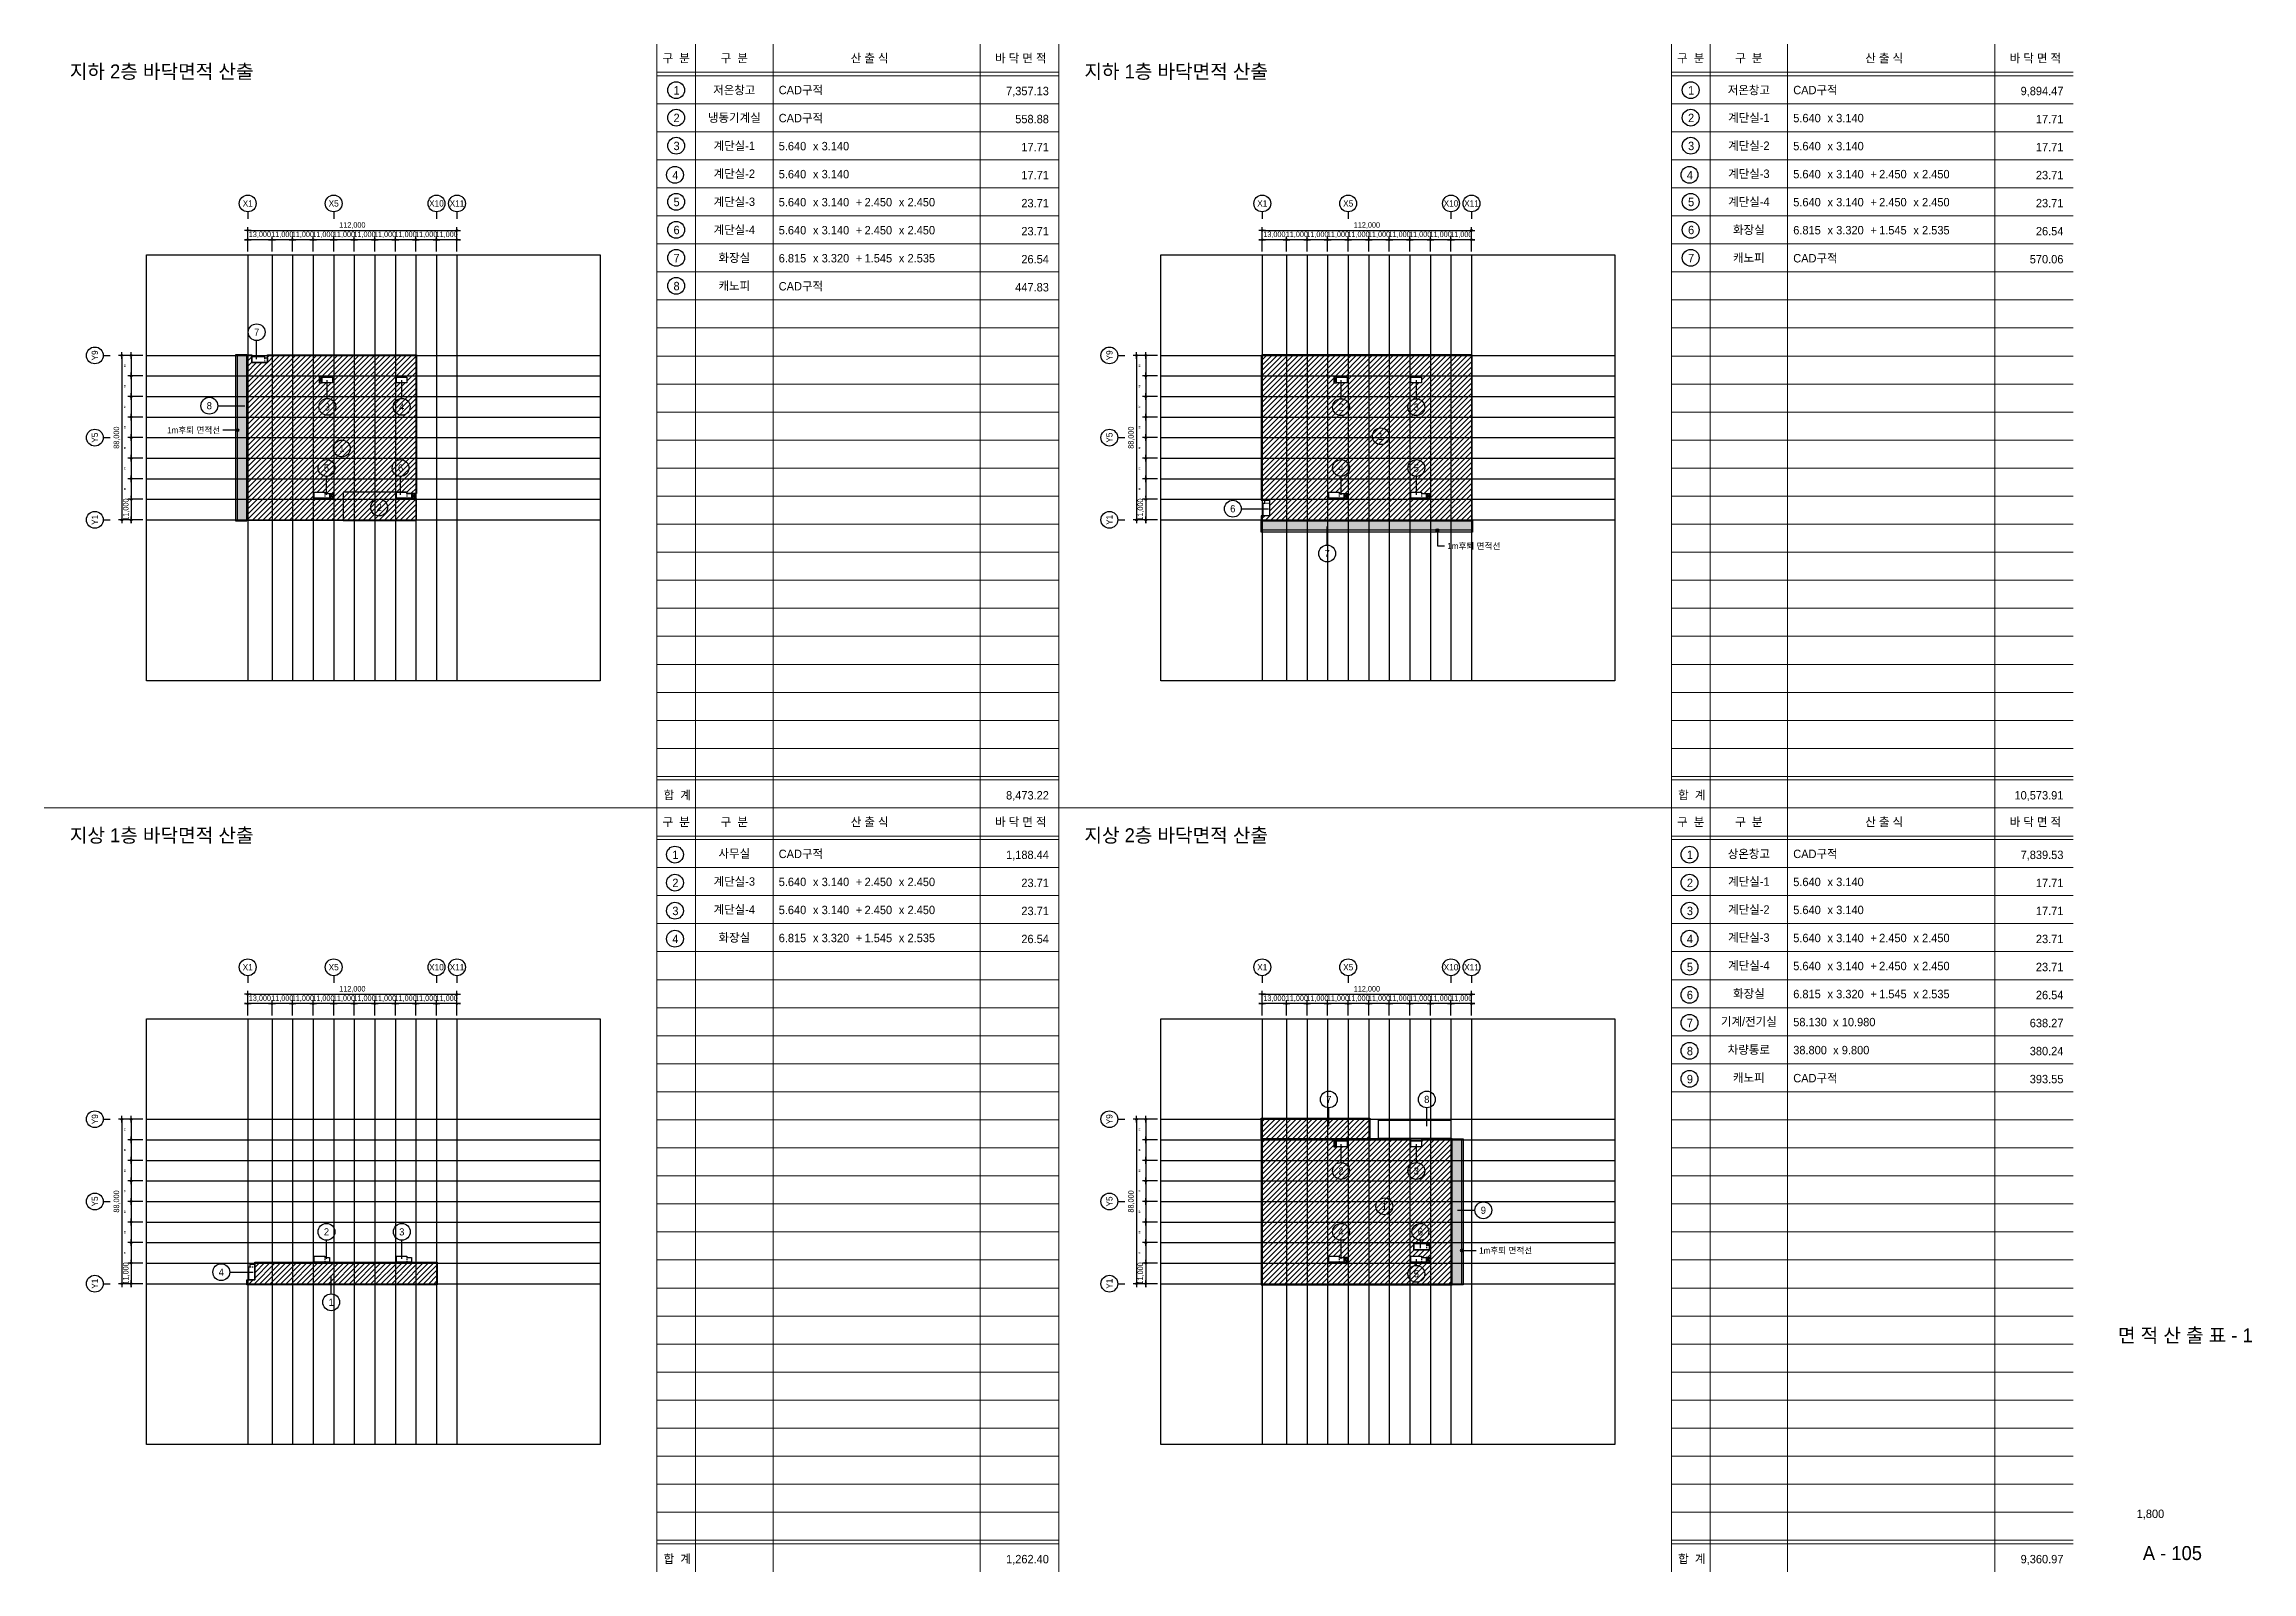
# Model space of a CAD drawing. Header units: millimetres. Extents: x 1215974 to 3657559, y -3188609 to -2371109.
# Drawn here: x 1215974 to 2397573, y -3188609 to -2371109 of the extents above; entities that cross this region are included whole.
import ezdxf
from ezdxf.enums import TextEntityAlignment as Align

# ---------------------------------------------------------------- set-up
doc = ezdxf.new("R2010")
doc.units = ezdxf.units.MM
doc.header["$LTSCALE"] = 200
doc.linetypes.add('5M5', pattern=[10, 5, -5])
doc.linetypes.add('CEN', pattern=[35, 30, -2, 1, -2])
for name, color, linetype in [('0-신축', 1, 'Continuous'), ('3TEX', 3, 'Continuous'), ('4A.TEC CEN', 1, 'CEN'), ('4A.TEC DIM', 7, 'Continuous'), ('4A.TEC FORM-TEXT', 3, 'Continuous'), ('4A.TEC TEXT 2', 3, 'Continuous'), ('4A.TEC 벽체 1', 2, 'Continuous'), ('4A.TEC 심볼', 7, 'Continuous'), ('HAT', 5, 'Continuous'), ('MK2', 1, 'Continuous'), ('SHEET', 7, 'Continuous'), ('TEXT2', 2, 'Continuous'), ('WINDOW', 6, 'Continuous')]:
    doc.layers.add(name, color=color, linetype=linetype)
doc.layers.add('DEFPOINT', color=135, linetype='Continuous', plot=False)
doc.styles.add('GHS', font='malgun.ttf')
doc.styles.add('나눔고딕', font='')
doc.styles.add('돋움', font='')
doc.styles.add('울릉도L', font='')
doc.styles.get('나눔고딕').set_extended_font_data('Dotum')
doc.styles.get('돋움').set_extended_font_data('Dotum')
doc.styles.get('울릉도L').set_extended_font_data('Dotum')
doc.dimstyles.new('DIM_600(외부치수)', dxfattribs={"dimscale": 400, "dimtxt": 3.3, "dimasz": 1, "dimexe": 2, "dimexo": 2, "dimgap": 1, "dimtad": 1, "dimdec": 0, "dimdsep": 46, "dimlunit": 6, "dimtxsty": '나눔고딕', "dimblk1": 'DIMDOT', "dimblk2": 'DIMDOT', "dimsah": 1, "dimcen": 2.5, "dimdle": 1.5, "dimclrd": 8, "dimclre": 8, "dimclrt": 3, "dimadec": 0, "dimazin": 0, "dimtfac": 1, "dimtdec": 0, "dimtix": 1, "dimtmove": 2, "dimatfit": 3, "dimldrblk": 'DIMDOT', "dimfxl": 1, "dimtvp": 1, "dimtolj": 1, "dimtzin": 0, "dimarcsym": 0})
pattern_1 = [(45, (-410798.4, 456010.7), (-1414.2136, 1414.2136), [])]

msp = doc.modelspace()

# ---------------------------------------------------------------- texts
at = {"layer": '3TEX', "style": '돋움'}
for s, height, p in [('구  분', 4500, (1554241, -2378609)), ('구  분', 4500, (1585354, -2378609)), ('산 출 식', 4500, (1657795, -2378609)), ('바 닥 면 적', 4500, (1738718, -2378609)), ('구  분', 4500, (2097241, -2378609)), ('구  분', 4500, (2128354, -2378609)), ('산 출 식', 4500, (2200795, -2378609)), ('바 닥 면 적', 4500, (2281718, -2378609)), ('저온창고', 4500, (1585354, -2395699)), ('저온창고', 4500, (2128354, -2395699)), ('냉동기계실', 4500, (1585354, -2410484)), ('계단실-1', 4500, (2128354, -2410484)), ('계단실-1', 4500, (1585354, -2425484)), ('계단실-2', 4500, (2128354, -2425451)), ('계단실-2', 4500, (1585354, -2440451)), ('계단실-3', 4500, (2128354, -2440451)), ('계단실-3', 4500, (1585354, -2455451)), ('계단실-4', 4500, (2128354, -2455451)), ('계단실-4', 4500, (1585354, -2470451)), ('화장실', 4500, (2128354, -2470451)), ('화장실', 4500, (1585354, -2485451)), ('캐노피', 4500, (2128354, -2485451)), ('캐노피', 4500, (1585354, -2500451)), ('7', 3840, (1329708, -2525269, 773)), ('8', 3840, (1304371, -2564593)), ('3', 3840, (1367514, -2565218, 0)), ('4', 3840, (1407354, -2565218, 0)), ('2', 3840, (1910088, -2565338, 0)), ('3', 3840, (1950392, -2565338, 0)), ('1', 3840, (1375328, -2587500)), ('1', 3840, (1931413, -2580929, 0)), ('5', 3840, (1367088, -2597919)), ('6', 3840, (1406735, -2597919)), ('4', 3840, (1910088, -2597919, 0)), ('5', 3840, (1950392, -2597919, 0)), ('2', 3840, (1395270, -2619025)), ('6', 3840, (1852176, -2619706, 0)), ('7', 3840, (1902664, -2643669, 0)), ('구  분', 4500, (1554241, -2787359)), ('구  분', 4500, (1585354, -2787359)), ('산 출 식', 4500, (1657795, -2787359)), ('바 닥 면 적', 4500, (1738718, -2787359)), ('구  분', 4500, (2097241, -2787359)), ('구  분', 4500, (2128354, -2787359)), ('산 출 식', 4500, (2200795, -2787359)), ('바 닥 면 적', 4500, (2281718, -2787359)), ('사무실', 4500, (1585354, -2804234)), ('상온창고', 4500, (2128354, -2804449)), ('계단실-3', 4500, (1585354, -2819201)), ('계단실-1', 4500, (2128354, -2819234)), ('계단실-4', 4500, (1585354, -2834201)), ('계단실-2', 4500, (2128354, -2834201)), ('화장실', 4500, (1585354, -2849201)), ('계단실-3', 4500, (2128354, -2849201)), ('계단실-4', 4500, (2128354, -2864201)), ('화장실', 4500, (2128354, -2879201)), ('기계/전기실', 4500, (2128354, -2894201)), ('차량통로', 4500, (2128354, -2909201)), ('캐노피', 4500, (2128354, -2924201)), ('7', 3840, (1903588, -2935807)), ('8', 3840, (1955989, -2935807)), ('2', 3840, (1910088, -2974088, 0)), ('3', 3840, (1950392, -2974088, 0)), ('1', 3840, (1933297, -2993021, 0)), ('9', 3840, (1986260, -2995124)), ('2', 3840, (1367088, -3006669, 0)), ('3', 3840, (1407392, -3006669, 0)), ('4', 3840, (1910088, -3006669, 0)), ('6', 3840, (1952555, -3006669, 0)), ('4', 3840, (1310769, -3028281, 0)), ('5', 3840, (1950392, -3029116, 0)), ('1', 3840, (1369610, -3044355, 0))]:
    msp.add_text(s, height=height, dxfattribs=at).set_placement(p, align=Align.MIDDLE_CENTER)
for s, height, p in [('1', 4500, (1554466, -2398062)), ('1', 4500, (2097466, -2398062)), ('2', 4500, (1554466, -2412813)), ('2', 4500, (2097466, -2412813)), ('3', 4500, (1554466, -2427813)), ('3', 4500, (2097466, -2427813)), ('4', 4500, (1553825, -2443429)), ('4', 4500, (2096825, -2443429)), ('5', 4500, (1554466, -2457813)), ('5', 4500, (2097466, -2457813)), ('6', 4500, (1554466, -2472813)), ('6', 4500, (2097466, -2472813)), ('7', 4500, (1554466, -2487813)), ('7', 4500, (2097466, -2487813)), ('8', 4500, (1554466, -2502813)), ('1m후퇴 면적선', 3300, (1295988, -2579326, 0)), ('1m후퇴 면적선', 3300, (1981171, -2641300, 0)), ('합  계', 4500, (1554834, -2775180)), ('합  계', 4500, (2097834, -2775180)), ('1', 4500, (1553825, -2807179)), ('1', 4500, (2096825, -2807179)), ('2', 4500, (1553825, -2822179)), ('2', 4500, (2096825, -2822179)), ('3', 4500, (1553825, -2837179)), ('3', 4500, (2096825, -2837179)), ('4', 4500, (1553825, -2852179)), ('4', 4500, (2096825, -2852179)), ('5', 4500, (2096825, -2867179)), ('6', 4500, (2096825, -2882179)), ('7', 4500, (2096825, -2897179)), ('8', 4500, (2096825, -2912179)), ('9', 4500, (2096825, -2927179)), ('1m후퇴 면적선', 3300, (1998207, -3018304)), ('합  계', 4500, (1554834, -3183930)), ('합  계', 4500, (2097834, -3183930))]:
    msp.add_text(s, height=height, dxfattribs=at).set_placement(p, align=Align.CENTER)
for s, p in [('CAD구적', (1609126, -2397911)), ('CAD구적', (2152126, -2397911)), ('CAD구적', (1609126, -2412911)), ('5.640', (2152126, -2412911)), ('x', (2170451, -2412911)), ('3.140', (2175108, -2412911)), ('5.640', (1609126, -2427911)), ('x', (1627451, -2427911)), ('3.140', (1632108, -2427911)), ('5.640', (2152126, -2427911)), ('x', (2170451, -2427911)), ('3.140', (2175108, -2427911)), ('5.640', (1609126, -2442911)), ('x', (1627451, -2442911)), ('3.140', (1632108, -2442911)), ('5.640', (2152126, -2442911)), ('x', (2170451, -2442911)), ('3.140', (2175108, -2442911)), ('+', (2193432, -2442911)), ('2.450', (2198089, -2442911)), ('x', (2216414, -2442911)), ('2.450', (2221071, -2442911)), ('5.640', (1609126, -2457911)), ('x', (1627451, -2457911)), ('3.140', (1632108, -2457911)), ('+', (1650432, -2457911)), ('2.450', (1655089, -2457911)), ('x', (1673414, -2457911)), ('2.450', (1678071, -2457911)), ('5.640', (2152126, -2457911)), ('x', (2170451, -2457911)), ('3.140', (2175108, -2457911)), ('+', (2193432, -2457911)), ('2.450', (2198089, -2457911)), ('x', (2216414, -2457911)), ('2.450', (2221071, -2457911)), ('5.640', (1609126, -2472911)), ('x', (1627451, -2472911)), ('3.140', (1632108, -2472911)), ('+', (1650432, -2472911)), ('2.450', (1655089, -2472911)), ('x', (1673414, -2472911)), ('2.450', (1678071, -2472911)), ('6.815', (2152126, -2472911)), ('x', (2170451, -2472911)), ('3.320', (2175108, -2472911)), ('+', (2193432, -2472911)), ('1.545', (2198089, -2472911)), ('x', (2216414, -2472911)), ('2.535', (2221071, -2472911)), ('6.815', (1609126, -2487911)), ('x', (1627451, -2487911)), ('3.320', (1632108, -2487911)), ('+', (1650432, -2487911)), ('1.545', (1655089, -2487911)), ('x', (1673414, -2487911)), ('2.535', (1678071, -2487911)), ('CAD구적', (2152126, -2487911)), ('CAD구적', (1609126, -2502911)), ('CAD구적', (1609126, -2806661)), ('CAD구적', (2152126, -2806661)), ('5.640', (1609126, -2821661)), ('x', (1627451, -2821661)), ('3.140', (1632108, -2821661)), ('+', (1650432, -2821661)), ('2.450', (1655089, -2821661)), ('x', (1673414, -2821661)), ('2.450', (1678071, -2821661)), ('5.640', (2152126, -2821661)), ('x', (2170451, -2821661)), ('3.140', (2175108, -2821661)), ('5.640', (1609126, -2836661)), ('x', (1627451, -2836661)), ('3.140', (1632108, -2836661)), ('+', (1650432, -2836661)), ('2.450', (1655089, -2836661)), ('x', (1673414, -2836661)), ('2.450', (1678071, -2836661)), ('5.640', (2152126, -2836661)), ('x', (2170451, -2836661)), ('3.140', (2175108, -2836661)), ('6.815', (1609126, -2851661)), ('3.320', (1632108, -2851661)), ('1.545', (1655089, -2851661)), ('2.535', (1678071, -2851661)), ('5.640', (2152126, -2851661)), ('3.140', (2175108, -2851661)), ('2.450', (2198089, -2851661)), ('2.450', (2221071, -2851661)), ('x', (1627451, -2851661)), ('+', (1650432, -2851661)), ('x', (1673414, -2851661)), ('x', (2170451, -2851661)), ('+', (2193432, -2851661)), ('x', (2216414, -2851661)), ('5.640', (2152126, -2866661)), ('x', (2170451, -2866661)), ('3.140', (2175108, -2866661)), ('+', (2193432, -2866661)), ('2.450', (2198089, -2866661)), ('x', (2216414, -2866661)), ('2.450', (2221071, -2866661)), ('6.815', (2152126, -2881661)), ('x', (2170451, -2881661)), ('3.320', (2175108, -2881661)), ('+', (2193432, -2881661)), ('1.545', (2198089, -2881661)), ('x', (2216414, -2881661)), ('2.535', (2221071, -2881661)), ('58.130', (2152126, -2896661)), ('x', (2173451, -2896661)), ('10.980', (2178108, -2896661)), ('38.800', (2152126, -2911661)), ('x', (2173451, -2911661)), ('9.800', (2178108, -2911661)), ('CAD구적', (2152126, -2926661))]:
    msp.add_text(s, height=4500, dxfattribs=at).set_placement(p)
at = {"layer": '3TEX', "color": 2, "style": '돋움'}
for s, p in [('7,357.13', (1753725, -2398429)), ('9,894.47', (2296725, -2398429)), ('558.88', (1753725, -2413429)), ('17.71', (2296725, -2413429)), ('17.71', (1753725, -2428429)), ('17.71', (2296725, -2428429)), ('17.71', (1753725, -2443429)), ('23.71', (2296725, -2443429)), ('23.71', (1753725, -2458429)), ('23.71', (2296725, -2458429)), ('23.71', (1753725, -2473429)), ('26.54', (2296725, -2473429)), ('26.54', (1753725, -2488429)), ('570.06', (2296725, -2488429)), ('447.83', (1753725, -2503429)), ('8,473.22', (1753725, -2775304)), ('10,573.91', (2296725, -2775304)), ('1,188.44', (1753725, -2807179)), ('7,839.53', (2296725, -2807179)), ('23.71', (1753725, -2822179)), ('17.71', (2296725, -2822179)), ('23.71', (1753725, -2837179)), ('17.71', (2296725, -2837179)), ('26.54', (1753725, -2852179)), ('23.71', (2296725, -2852179)), ('23.71', (2296725, -2867179)), ('26.54', (2296725, -2882179)), ('638.27', (2296725, -2897179)), ('380.24', (2296725, -2912179)), ('393.55', (2296725, -2927179)), ('1,262.40', (1753725, -3184054)), ('9,360.97', (2296725, -3184054))]:
    msp.add_text(s, height=4500, dxfattribs=at).set_placement(p, align=Align.RIGHT)
at = {"layer": '4A.TEC FORM-TEXT', "style": '돋움'}
msp.add_text('A - 105', height=7500, dxfattribs=at).set_placement((2355057, -3182312), align=Align.CENTER)
at = {"layer": '4A.TEC TEXT 2', "style": '나눔고딕'}
for s, height, p in [('면 적 산 출 표 - 1', 7500, (2361984, -3065805)), ('1,800', 4500, (2343298, -3159812))]:
    msp.add_text(s, height=height, dxfattribs=at).set_placement(p, align=Align.CENTER)
at = {"layer": 'TEXT2', "style": '돋움'}
for s, p in [('지하 2층 바닥면적 산출', (1278871, -2389475)), ('지하 1층 바닥면적 산출', (1821871, -2389475)), ('지상 1층 바닥면적 산출', (1278871, -2798225)), ('지상 2층 바닥면적 산출', (1821871, -2798225))]:
    msp.add_text(s, height=7500, dxfattribs=at).set_placement(p, align=Align.CENTER)

# ---------------------------------------------------------------- blocks, each defined once
blk = doc.blocks.new('DIMDOT')
at = {"color": 0}
blk.add_line((-2, 0), (2, 0), dxfattribs=at)
for radius in [0.5, 0.25]:
    blk.add_circle((0, 0), radius, dxfattribs=at)
blk = doc.blocks.new('*D464')
at = {"layer": '4A.TEC DIM', "color": 8, "lineweight": -2}
for p, q in [((1324934, -2482093), (1324934, -2468999)), ((1436934, -2482093), (1436934, -2468999)), ((1325834, -2470799), (1436034, -2470799))]:
    blk.add_line(p, q, dxfattribs=at)
at = {"layer": 'Defpoints', "color": 0}
for p in [(1436934, -2470799), (1324934, -2483893), (1436934, -2483893)]:
    blk.add_point(p, dxfattribs=at)
at = {"layer": '4A.TEC DIM', "color": 8, "lineweight": -2, "xscale": 900, "yscale": 900, "zscale": 900, "rotation": 180}
blk.add_blockref('DIMDOT', (1324934, -2470799), dxfattribs=at)
at = {"layer": '4A.TEC DIM', "color": 8, "lineweight": -2, "xscale": 900, "yscale": 900, "zscale": 900}
blk.add_blockref('DIMDOT', (1436934, -2470799), dxfattribs=at)
at = {"layer": '4A.TEC DIM', "color": 3, "insert": (1380934, -2468126), "char_height": 2970, "attachment_point": 5, "style": '나눔고딕'}
blk.add_mtext('\\A1;112,000', dxfattribs=at)
blk = doc.blocks.new('ccs122')
at = {"layer": '4A.TEC 심볼'}
blk.add_line((0, 8), (0, 3), dxfattribs=at)
blk.add_circle((0, 14), 6, dxfattribs=at)
at = {"layer": '4A.TEC TEXT 2', "color": 3, "style": 'GHS'}
blk.add_attdef('NO', text='', height=4.5, dxfattribs=at).set_placement((0, 14), align=Align.MIDDLE_CENTER)
blk = doc.blocks.new('*D465')
at = {"layer": '4A.TEC DIM', "color": 8, "lineweight": -2}
for p, q in [((1268865, -2537667), (1255770, -2537667)), ((1257570, -2538567), (1257570, -2624767)), ((1268865, -2625667), (1255770, -2625667))]:
    blk.add_line(p, q, dxfattribs=at)
at = {"layer": 'Defpoints', "color": 0}
for p in [(1270665, -2537667), (1257570, -2625667), (1270665, -2625667)]:
    blk.add_point(p, dxfattribs=at)
at = {"layer": '4A.TEC DIM', "color": 8, "lineweight": -2, "xscale": 900, "yscale": 900, "zscale": 900}
for p, rotation in [((1257570, -2537667), 90), ((1257570, -2625667), 270)]:
    blk.add_blockref('DIMDOT', p, dxfattribs=dict(at, rotation=rotation))
at = {"layer": '4A.TEC DIM', "color": 3, "insert": (1254897, -2581667), "char_height": 2970, "attachment_point": 5, "rotation": 90, "style": '나눔고딕'}
blk.add_mtext('\\A1;88,000', dxfattribs=at)
blk = doc.blocks.new('*D466')
at = {"layer": '4A.TEC DIM', "color": 8, "lineweight": -2}
for p, q in [((1268865, -2614667), (1260783, -2614667)), ((1262583, -2613767), (1262583, -2612867)), ((1262583, -2614667), (1262583, -2625667)), ((1268865, -2625667), (1260783, -2625667)), ((1262583, -2626567), (1262583, -2627467))]:
    blk.add_line(p, q, dxfattribs=at)
at = {"layer": 'Defpoints', "color": 0}
for p in [(1270665, -2614667), (1262583, -2625667), (1270665, -2625667)]:
    blk.add_point(p, dxfattribs=at)
at = {"layer": '4A.TEC DIM', "color": 8, "lineweight": -2, "xscale": 900, "yscale": 900, "zscale": 900}
for p, rotation in [((1262583, -2614667), 270), ((1262583, -2625667), 90)]:
    blk.add_blockref('DIMDOT', p, dxfattribs=dict(at, rotation=rotation))
at = {"layer": '4A.TEC DIM', "color": 3, "insert": (1259910, -2620167), "char_height": 2970, "attachment_point": 5, "rotation": 90, "style": '나눔고딕'}
blk.add_mtext('\\A1;11,000', dxfattribs=at)
blk = doc.blocks.new('*D467')
at = {"layer": '4A.TEC DIM', "color": 8, "lineweight": -2}
for p, q in [((1324034, -2475811), (1323134, -2475811)), ((1324934, -2482093), (1324934, -2474011)), ((1337934, -2475811), (1324934, -2475811)), ((1337934, -2482093), (1337934, -2474011)), ((1338834, -2475811), (1339734, -2475811))]:
    blk.add_line(p, q, dxfattribs=at)
at = {"layer": 'Defpoints', "color": 0}
for p in [(1324934, -2475811), (1324934, -2483893), (1337934, -2483893)]:
    blk.add_point(p, dxfattribs=at)
at = {"layer": '4A.TEC DIM', "color": 8, "lineweight": -2, "xscale": 900, "yscale": 900, "zscale": 900}
blk.add_blockref('DIMDOT', (1324934, -2475811), dxfattribs=at)
at = {"layer": '4A.TEC DIM', "color": 8, "lineweight": -2, "xscale": 900, "yscale": 900, "zscale": 900, "rotation": 180}
blk.add_blockref('DIMDOT', (1337934, -2475811), dxfattribs=at)
at = {"layer": '4A.TEC DIM', "color": 3, "insert": (1331434, -2473138), "char_height": 2970, "attachment_point": 5, "style": '나눔고딕'}
blk.add_mtext('\\A1;13,000', dxfattribs=at)
blk = doc.blocks.new('*D468')
at = {"layer": '4A.TEC DIM', "color": 8, "lineweight": -2}
for p, q in [((1268865, -2603667), (1260783, -2603667)), ((1262583, -2604567), (1262583, -2613767)), ((1268865, -2614667), (1260783, -2614667))]:
    blk.add_line(p, q, dxfattribs=at)
at = {"layer": 'Defpoints', "color": 0}
for p in [(1270665, -2603667), (1262583, -2614667), (1270665, -2614667)]:
    blk.add_point(p, dxfattribs=at)
at = {"layer": '4A.TEC DIM', "color": 8, "lineweight": -2, "xscale": 900, "yscale": 900, "zscale": 900}
for p, rotation in [((1262583, -2603667), 90), ((1262583, -2614667), 270)]:
    blk.add_blockref('DIMDOT', p, dxfattribs=dict(at, rotation=rotation))
at = {"layer": '4A.TEC DIM', "color": 3, "insert": (1260198, -2609167), "char_height": 2970, "attachment_point": 5, "rotation": 90, "style": '나눔고딕'}
blk.add_mtext('\\A1;"', dxfattribs=at)
blk = doc.blocks.new('*D469')
at = {"layer": '4A.TEC DIM', "color": 8, "lineweight": -2}
for p, q in [((1268865, -2592667), (1260783, -2592667)), ((1262583, -2593567), (1262583, -2602767)), ((1268865, -2603667), (1260783, -2603667))]:
    blk.add_line(p, q, dxfattribs=at)
at = {"layer": 'Defpoints', "color": 0}
for p in [(1270665, -2592667), (1262583, -2603667), (1270665, -2603667)]:
    blk.add_point(p, dxfattribs=at)
at = {"layer": '4A.TEC DIM', "color": 8, "lineweight": -2, "xscale": 900, "yscale": 900, "zscale": 900}
for p, rotation in [((1262583, -2592667), 90), ((1262583, -2603667), 270)]:
    blk.add_blockref('DIMDOT', p, dxfattribs=dict(at, rotation=rotation))
at = {"layer": '4A.TEC DIM', "color": 3, "insert": (1260198, -2598167), "char_height": 2970, "attachment_point": 5, "rotation": 90, "style": '나눔고딕'}
blk.add_mtext('\\A1;"', dxfattribs=at)
blk = doc.blocks.new('*D470')
at = {"layer": '4A.TEC DIM', "color": 8, "lineweight": -2}
for p, q in [((1268865, -2581667), (1260783, -2581667)), ((1262583, -2582567), (1262583, -2591767)), ((1268865, -2592667), (1260783, -2592667))]:
    blk.add_line(p, q, dxfattribs=at)
at = {"layer": 'Defpoints', "color": 0}
for p in [(1270665, -2581667), (1262583, -2592667), (1270665, -2592667)]:
    blk.add_point(p, dxfattribs=at)
at = {"layer": '4A.TEC DIM', "color": 8, "lineweight": -2, "xscale": 900, "yscale": 900, "zscale": 900}
for p, rotation in [((1262583, -2581667), 90), ((1262583, -2592667), 270)]:
    blk.add_blockref('DIMDOT', p, dxfattribs=dict(at, rotation=rotation))
at = {"layer": '4A.TEC DIM', "color": 3, "insert": (1260198, -2587167), "char_height": 2970, "attachment_point": 5, "rotation": 90, "style": '나눔고딕'}
blk.add_mtext('\\A1;"', dxfattribs=at)
blk = doc.blocks.new('*D471')
at = {"layer": '4A.TEC DIM', "color": 8, "lineweight": -2}
for p, q in [((1268865, -2570667), (1260783, -2570667)), ((1262583, -2571567), (1262583, -2580767)), ((1268865, -2581667), (1260783, -2581667))]:
    blk.add_line(p, q, dxfattribs=at)
at = {"layer": 'Defpoints', "color": 0}
for p in [(1270665, -2570667), (1262583, -2581667), (1270665, -2581667)]:
    blk.add_point(p, dxfattribs=at)
at = {"layer": '4A.TEC DIM', "color": 8, "lineweight": -2, "xscale": 900, "yscale": 900, "zscale": 900}
for p, rotation in [((1262583, -2570667), 90), ((1262583, -2581667), 270)]:
    blk.add_blockref('DIMDOT', p, dxfattribs=dict(at, rotation=rotation))
at = {"layer": '4A.TEC DIM', "color": 3, "insert": (1260198, -2576167), "char_height": 2970, "attachment_point": 5, "rotation": 90, "style": '나눔고딕'}
blk.add_mtext('\\A1;"', dxfattribs=at)
blk = doc.blocks.new('*D472')
at = {"layer": '4A.TEC DIM', "color": 8, "lineweight": -2}
for p, q in [((1268865, -2559667), (1260783, -2559667)), ((1262583, -2560567), (1262583, -2569767)), ((1268865, -2570667), (1260783, -2570667))]:
    blk.add_line(p, q, dxfattribs=at)
at = {"layer": 'Defpoints', "color": 0}
for p in [(1270665, -2559667), (1262583, -2570667), (1270665, -2570667)]:
    blk.add_point(p, dxfattribs=at)
at = {"layer": '4A.TEC DIM', "color": 8, "lineweight": -2, "xscale": 900, "yscale": 900, "zscale": 900}
for p, rotation in [((1262583, -2559667), 90), ((1262583, -2570667), 270)]:
    blk.add_blockref('DIMDOT', p, dxfattribs=dict(at, rotation=rotation))
at = {"layer": '4A.TEC DIM', "color": 3, "insert": (1260198, -2565167), "char_height": 2970, "attachment_point": 5, "rotation": 90, "style": '나눔고딕'}
blk.add_mtext('\\A1;"', dxfattribs=at)
blk = doc.blocks.new('*D473')
at = {"layer": '4A.TEC DIM', "color": 8, "lineweight": -2}
for p, q in [((1268865, -2548667), (1260783, -2548667)), ((1262583, -2549567), (1262583, -2558767)), ((1268865, -2559667), (1260783, -2559667))]:
    blk.add_line(p, q, dxfattribs=at)
at = {"layer": 'Defpoints', "color": 0}
for p in [(1270665, -2548667), (1262583, -2559667), (1270665, -2559667)]:
    blk.add_point(p, dxfattribs=at)
at = {"layer": '4A.TEC DIM', "color": 8, "lineweight": -2, "xscale": 900, "yscale": 900, "zscale": 900}
for p, rotation in [((1262583, -2548667), 90), ((1262583, -2559667), 270)]:
    blk.add_blockref('DIMDOT', p, dxfattribs=dict(at, rotation=rotation))
at = {"layer": '4A.TEC DIM', "color": 3, "insert": (1260198, -2554167), "char_height": 2970, "attachment_point": 5, "rotation": 90, "style": '나눔고딕'}
blk.add_mtext('\\A1;"', dxfattribs=at)
blk = doc.blocks.new('*D474')
at = {"layer": '4A.TEC DIM', "color": 8, "lineweight": -2}
for p, q in [((1268865, -2537667), (1260783, -2537667)), ((1262583, -2538567), (1262583, -2547767)), ((1268865, -2548667), (1260783, -2548667))]:
    blk.add_line(p, q, dxfattribs=at)
at = {"layer": 'Defpoints', "color": 0}
for p in [(1270665, -2537667), (1262583, -2548667), (1270665, -2548667)]:
    blk.add_point(p, dxfattribs=at)
at = {"layer": '4A.TEC DIM', "color": 8, "lineweight": -2, "xscale": 900, "yscale": 900, "zscale": 900}
for p, rotation in [((1262583, -2537667), 90), ((1262583, -2548667), 270)]:
    blk.add_blockref('DIMDOT', p, dxfattribs=dict(at, rotation=rotation))
at = {"layer": '4A.TEC DIM', "color": 3, "insert": (1260198, -2543167), "char_height": 2970, "attachment_point": 5, "rotation": 90, "style": '나눔고딕'}
blk.add_mtext('\\A1;"', dxfattribs=at)
blk = doc.blocks.new('*D455')
at = {"layer": '4A.TEC DIM', "color": 8, "lineweight": -2}
for p, q in [((1337034, -2475811), (1336134, -2475811)), ((1337934, -2482093), (1337934, -2474011)), ((1348934, -2475811), (1337934, -2475811)), ((1348934, -2482093), (1348934, -2474011)), ((1349834, -2475811), (1350734, -2475811))]:
    blk.add_line(p, q, dxfattribs=at)
at = {"layer": 'Defpoints', "color": 0}
for p in [(1337934, -2475811), (1337934, -2483893), (1348934, -2483893)]:
    blk.add_point(p, dxfattribs=at)
at = {"layer": '4A.TEC DIM', "color": 8, "lineweight": -2, "xscale": 900, "yscale": 900, "zscale": 900}
blk.add_blockref('DIMDOT', (1337934, -2475811), dxfattribs=at)
at = {"layer": '4A.TEC DIM', "color": 8, "lineweight": -2, "xscale": 900, "yscale": 900, "zscale": 900, "rotation": 180}
blk.add_blockref('DIMDOT', (1348934, -2475811), dxfattribs=at)
at = {"layer": '4A.TEC DIM', "color": 3, "insert": (1343434, -2473138), "char_height": 2970, "attachment_point": 5, "style": '나눔고딕'}
blk.add_mtext('\\A1;11,000', dxfattribs=at)
blk = doc.blocks.new('*D456')
at = {"layer": '4A.TEC DIM', "color": 8, "lineweight": -2}
for p, q in [((1425034, -2475811), (1424134, -2475811)), ((1425934, -2482093), (1425934, -2474011)), ((1436934, -2475811), (1425934, -2475811)), ((1436934, -2482093), (1436934, -2474011)), ((1437834, -2475811), (1438734, -2475811))]:
    blk.add_line(p, q, dxfattribs=at)
at = {"layer": 'Defpoints', "color": 0}
for p in [(1425934, -2475811), (1425934, -2483893), (1436934, -2483893)]:
    blk.add_point(p, dxfattribs=at)
at = {"layer": '4A.TEC DIM', "color": 8, "lineweight": -2, "xscale": 900, "yscale": 900, "zscale": 900}
blk.add_blockref('DIMDOT', (1425934, -2475811), dxfattribs=at)
at = {"layer": '4A.TEC DIM', "color": 8, "lineweight": -2, "xscale": 900, "yscale": 900, "zscale": 900, "rotation": 180}
blk.add_blockref('DIMDOT', (1436934, -2475811), dxfattribs=at)
at = {"layer": '4A.TEC DIM', "color": 3, "insert": (1431434, -2473138), "char_height": 2970, "attachment_point": 5, "style": '나눔고딕'}
blk.add_mtext('\\A1;11,000', dxfattribs=at)
blk = doc.blocks.new('*D457')
at = {"layer": '4A.TEC DIM', "color": 8, "lineweight": -2}
for p, q in [((1348034, -2475811), (1347134, -2475811)), ((1348934, -2482093), (1348934, -2474011)), ((1359934, -2475811), (1348934, -2475811)), ((1359934, -2482093), (1359934, -2474011)), ((1360834, -2475811), (1361734, -2475811))]:
    blk.add_line(p, q, dxfattribs=at)
at = {"layer": 'Defpoints', "color": 0}
for p in [(1348934, -2475811), (1348934, -2483893), (1359934, -2483893)]:
    blk.add_point(p, dxfattribs=at)
at = {"layer": '4A.TEC DIM', "color": 8, "lineweight": -2, "xscale": 900, "yscale": 900, "zscale": 900}
blk.add_blockref('DIMDOT', (1348934, -2475811), dxfattribs=at)
at = {"layer": '4A.TEC DIM', "color": 8, "lineweight": -2, "xscale": 900, "yscale": 900, "zscale": 900, "rotation": 180}
blk.add_blockref('DIMDOT', (1359934, -2475811), dxfattribs=at)
at = {"layer": '4A.TEC DIM', "color": 3, "insert": (1354434, -2473138), "char_height": 2970, "attachment_point": 5, "style": '나눔고딕'}
blk.add_mtext('\\A1;11,000', dxfattribs=at)
blk = doc.blocks.new('*D458')
at = {"layer": '4A.TEC DIM', "color": 8, "lineweight": -2}
for p, q in [((1359034, -2475811), (1358134, -2475811)), ((1359934, -2482093), (1359934, -2474011)), ((1370934, -2475811), (1359934, -2475811)), ((1370934, -2482093), (1370934, -2474011)), ((1371834, -2475811), (1372734, -2475811))]:
    blk.add_line(p, q, dxfattribs=at)
at = {"layer": 'Defpoints', "color": 0}
for p in [(1359934, -2475811), (1359934, -2483893), (1370934, -2483893)]:
    blk.add_point(p, dxfattribs=at)
at = {"layer": '4A.TEC DIM', "color": 8, "lineweight": -2, "xscale": 900, "yscale": 900, "zscale": 900}
blk.add_blockref('DIMDOT', (1359934, -2475811), dxfattribs=at)
at = {"layer": '4A.TEC DIM', "color": 8, "lineweight": -2, "xscale": 900, "yscale": 900, "zscale": 900, "rotation": 180}
blk.add_blockref('DIMDOT', (1370934, -2475811), dxfattribs=at)
at = {"layer": '4A.TEC DIM', "color": 3, "insert": (1365434, -2473138), "char_height": 2970, "attachment_point": 5, "style": '나눔고딕'}
blk.add_mtext('\\A1;11,000', dxfattribs=at)
blk = doc.blocks.new('*D459')
at = {"layer": '4A.TEC DIM', "color": 8, "lineweight": -2}
for p, q in [((1370034, -2475811), (1369134, -2475811)), ((1370934, -2482093), (1370934, -2474011)), ((1381934, -2475811), (1370934, -2475811)), ((1381934, -2482093), (1381934, -2474011)), ((1382834, -2475811), (1383734, -2475811))]:
    blk.add_line(p, q, dxfattribs=at)
at = {"layer": 'Defpoints', "color": 0}
for p in [(1370934, -2475811), (1370934, -2483893), (1381934, -2483893)]:
    blk.add_point(p, dxfattribs=at)
at = {"layer": '4A.TEC DIM', "color": 8, "lineweight": -2, "xscale": 900, "yscale": 900, "zscale": 900}
blk.add_blockref('DIMDOT', (1370934, -2475811), dxfattribs=at)
at = {"layer": '4A.TEC DIM', "color": 8, "lineweight": -2, "xscale": 900, "yscale": 900, "zscale": 900, "rotation": 180}
blk.add_blockref('DIMDOT', (1381934, -2475811), dxfattribs=at)
at = {"layer": '4A.TEC DIM', "color": 3, "insert": (1376434, -2473138), "char_height": 2970, "attachment_point": 5, "style": '나눔고딕'}
blk.add_mtext('\\A1;11,000', dxfattribs=at)
blk = doc.blocks.new('*D460')
at = {"layer": '4A.TEC DIM', "color": 8, "lineweight": -2}
for p, q in [((1381034, -2475811), (1380134, -2475811)), ((1381934, -2482093), (1381934, -2474011)), ((1392934, -2475811), (1381934, -2475811)), ((1392934, -2482093), (1392934, -2474011)), ((1393834, -2475811), (1394734, -2475811))]:
    blk.add_line(p, q, dxfattribs=at)
at = {"layer": 'Defpoints', "color": 0}
for p in [(1381934, -2475811), (1381934, -2483893), (1392934, -2483893)]:
    blk.add_point(p, dxfattribs=at)
at = {"layer": '4A.TEC DIM', "color": 8, "lineweight": -2, "xscale": 900, "yscale": 900, "zscale": 900}
blk.add_blockref('DIMDOT', (1381934, -2475811), dxfattribs=at)
at = {"layer": '4A.TEC DIM', "color": 8, "lineweight": -2, "xscale": 900, "yscale": 900, "zscale": 900, "rotation": 180}
blk.add_blockref('DIMDOT', (1392934, -2475811), dxfattribs=at)
at = {"layer": '4A.TEC DIM', "color": 3, "insert": (1387434, -2473138), "char_height": 2970, "attachment_point": 5, "style": '나눔고딕'}
blk.add_mtext('\\A1;11,000', dxfattribs=at)
blk = doc.blocks.new('*D461')
at = {"layer": '4A.TEC DIM', "color": 8, "lineweight": -2}
for p, q in [((1392034, -2475811), (1391134, -2475811)), ((1392934, -2482093), (1392934, -2474011)), ((1403934, -2475811), (1392934, -2475811)), ((1403934, -2482093), (1403934, -2474011)), ((1404834, -2475811), (1405734, -2475811))]:
    blk.add_line(p, q, dxfattribs=at)
at = {"layer": 'Defpoints', "color": 0}
for p in [(1392934, -2475811), (1392934, -2483893), (1403934, -2483893)]:
    blk.add_point(p, dxfattribs=at)
at = {"layer": '4A.TEC DIM', "color": 8, "lineweight": -2, "xscale": 900, "yscale": 900, "zscale": 900}
blk.add_blockref('DIMDOT', (1392934, -2475811), dxfattribs=at)
at = {"layer": '4A.TEC DIM', "color": 8, "lineweight": -2, "xscale": 900, "yscale": 900, "zscale": 900, "rotation": 180}
blk.add_blockref('DIMDOT', (1403934, -2475811), dxfattribs=at)
at = {"layer": '4A.TEC DIM', "color": 3, "insert": (1398434, -2473138), "char_height": 2970, "attachment_point": 5, "style": '나눔고딕'}
blk.add_mtext('\\A1;11,000', dxfattribs=at)
blk = doc.blocks.new('*D462')
at = {"layer": '4A.TEC DIM', "color": 8, "lineweight": -2}
for p, q in [((1403034, -2475811), (1402134, -2475811)), ((1403934, -2482093), (1403934, -2474011)), ((1414934, -2475811), (1403934, -2475811)), ((1414934, -2482093), (1414934, -2474011)), ((1415834, -2475811), (1416734, -2475811))]:
    blk.add_line(p, q, dxfattribs=at)
at = {"layer": 'Defpoints', "color": 0}
for p in [(1403934, -2475811), (1403934, -2483893), (1414934, -2483893)]:
    blk.add_point(p, dxfattribs=at)
at = {"layer": '4A.TEC DIM', "color": 8, "lineweight": -2, "xscale": 900, "yscale": 900, "zscale": 900}
blk.add_blockref('DIMDOT', (1403934, -2475811), dxfattribs=at)
at = {"layer": '4A.TEC DIM', "color": 8, "lineweight": -2, "xscale": 900, "yscale": 900, "zscale": 900, "rotation": 180}
blk.add_blockref('DIMDOT', (1414934, -2475811), dxfattribs=at)
at = {"layer": '4A.TEC DIM', "color": 3, "insert": (1409434, -2473138), "char_height": 2970, "attachment_point": 5, "style": '나눔고딕'}
blk.add_mtext('\\A1;11,000', dxfattribs=at)
blk = doc.blocks.new('*D463')
at = {"layer": '4A.TEC DIM', "color": 8, "lineweight": -2}
for p, q in [((1414034, -2475811), (1413134, -2475811)), ((1414934, -2482093), (1414934, -2474011)), ((1425934, -2475811), (1414934, -2475811)), ((1425934, -2482093), (1425934, -2474011)), ((1426834, -2475811), (1427734, -2475811))]:
    blk.add_line(p, q, dxfattribs=at)
at = {"layer": 'Defpoints', "color": 0}
for p in [(1414934, -2475811), (1414934, -2483893), (1425934, -2483893)]:
    blk.add_point(p, dxfattribs=at)
at = {"layer": '4A.TEC DIM', "color": 8, "lineweight": -2, "xscale": 900, "yscale": 900, "zscale": 900}
blk.add_blockref('DIMDOT', (1414934, -2475811), dxfattribs=at)
at = {"layer": '4A.TEC DIM', "color": 8, "lineweight": -2, "xscale": 900, "yscale": 900, "zscale": 900, "rotation": 180}
blk.add_blockref('DIMDOT', (1425934, -2475811), dxfattribs=at)
at = {"layer": '4A.TEC DIM', "color": 3, "insert": (1420434, -2473138), "char_height": 2970, "attachment_point": 5, "style": '나눔고딕'}
blk.add_mtext('\\A1;11,000', dxfattribs=at)
blk = doc.blocks.new('aw7')
at = {"layer": '4A.TEC CEN', "color": 250, "ltscale": 500}
for p, q in [((1270664.75, -2537666.62), (1513625.95, -2537666.62)), ((1270664.75, -2548666.62), (1513625.95, -2548666.62)), ((1270664.75, -2559666.62), (1513625.95, -2559666.62)), ((1270664.75, -2570666.62), (1513625.95, -2570666.62)), ((1270664.75, -2581666.62), (1513625.95, -2581666.62)), ((1270664.75, -2592666.62), (1513625.95, -2592666.62)), ((1270664.75, -2603666.62), (1513625.95, -2603666.62)), ((1270664.75, -2614666.62), (1513625.95, -2614666.62)), ((1270664.75, -2625666.62), (1513625.95, -2625666.62))]:
    blk.add_line(p, q, dxfattribs=at)
for points in [[(1324933.58, -2483892.94), (1324933.58, -2711729.78)], [(1337933.58, -2483892.94), (1337933.58, -2711729.78)], [(1348933.58, -2483892.94), (1348933.58, -2711729.78)], [(1359933.58, -2483892.94), (1359933.58, -2711729.78)], [(1370933.58, -2483892.94), (1370933.58, -2711729.78)], [(1381933.58, -2483892.94), (1381933.58, -2711729.78)], [(1392933.58, -2483892.94), (1392933.58, -2711729.78)], [(1403933.58, -2483892.94), (1403933.58, -2711729.78)], [(1414933.58, -2483892.94), (1414933.58, -2711729.78)], [(1425933.58, -2483892.94), (1425933.58, -2711729.78)], [(1436933.58, -2483892.94), (1436933.58, -2711729.78)]]:
    blk.add_lwpolyline(points, dxfattribs=at)
at = {"layer": 'DEFPOINT', "elevation": -1666.67}
blk.add_lwpolyline([(1270664.75, -2483892.94), (1513625.95, -2483892.94), (1513625.95, -2711729.78), (1270664.75, -2711729.78)], close=True, dxfattribs=at)
at = {"layer": '4A.TEC 심볼'}
ref = blk.add_blockref('ccs122', (1324933.58, -2466833.46, 4999.55), dxfattribs=dict(at, xscale=749.999996624525, yscale=749.999996624525, zscale=749.999996624525))
ref.add_attrib('NO', 'X1', dxfattribs={"layer": '0', "color": 3, "height": 3375, "style": '울릉도L'}).set_placement((1324928.96, -2456320.02, 4999.55), align=Align.MIDDLE_CENTER)
ref = blk.add_blockref('ccs122', (1370933.58, -2466833.46, 4999.55), dxfattribs=dict(at, xscale=749.999996624525, yscale=749.999996624525, zscale=749.999996624525))
ref.add_attrib('NO', 'X5', dxfattribs={"layer": '0', "color": 3, "height": 3375, "style": '울릉도L'}).set_placement((1370928.96, -2456320.02, 9999.1), align=Align.MIDDLE_CENTER)
ref = blk.add_blockref('ccs122', (1425933.58, -2466833.46, 4999.55), dxfattribs=dict(at, xscale=749.999996624525, yscale=749.999996624525, zscale=749.999996624525))
ref.add_attrib('NO', 'X10', dxfattribs={"layer": '0', "color": 3, "height": 3375, "style": '울릉도L'}).set_placement((1425928.96, -2456320.02, 9999.1), align=Align.MIDDLE_CENTER)
ref = blk.add_blockref('ccs122', (1436933.58, -2466833.46, 4999.55), dxfattribs=dict(at, xscale=749.999996624525, yscale=749.999996624525, zscale=749.999996624525))
ref.add_attrib('NO', 'X11', dxfattribs={"layer": '0', "color": 3, "height": 3375, "style": '울릉도L'}).set_placement((1436928.96, -2456320.03, 9999.1), align=Align.MIDDLE_CENTER)
ref = blk.add_blockref('ccs122', (1253605.27, -2537666.62, 4999.55), dxfattribs=dict(at, xscale=749.999996624525, yscale=749.999996624525, zscale=749.999996624525, rotation=90))
ref.add_attrib('NO', 'Y9', dxfattribs={"layer": '0', "color": 3, "height": 3375, "rotation": 90, "style": '울릉도L'}).set_placement((1243091.84, -2537671.24, 7499.55), align=Align.MIDDLE_CENTER)
ref = blk.add_blockref('ccs122', (1253605.27, -2581666.62, 4999.55), dxfattribs=dict(at, xscale=749.999996624525, yscale=749.999996624525, zscale=749.999996624525, rotation=90))
ref.add_attrib('NO', 'Y5', dxfattribs={"layer": '0', "color": 3, "height": 3375, "rotation": 90, "style": '울릉도L'}).set_placement((1243091.84, -2581671.24, 7499.55), align=Align.MIDDLE_CENTER)
ref = blk.add_blockref('ccs122', (1253605.27, -2625666.62, 4999.55), dxfattribs=dict(at, xscale=749.999996624525, yscale=749.999996624525, zscale=749.999996624525, rotation=90))
ref.add_attrib('NO', 'Y1', dxfattribs={"layer": '0', "color": 3, "height": 3375, "rotation": 90, "style": '울릉도L'}).set_placement((1243091.83, -2625671.24, 7499.55), align=Align.MIDDLE_CENTER)
at = {"layer": '4A.TEC DIM'}
for base, p1, p2, picture, middle in [((1436933.58, -2470798.64, 4999.55), (1324933.58, -2483892.94, 4999.55), (1436933.58, -2483892.94, 882.27), '*D464', (1380933.58, -2468125.51, 4999.55)), ((1324933.58, -2475811.36, 4999.55), (1337933.58, -2483892.94), (1324933.58, -2483892.94, 4999.55), '*D467', (1331433.58, -2473138.23, 4999.55)), ((1337933.58, -2475811.36, 4999.55), (1348933.58, -2483892.94), (1337933.58, -2483892.94, 4230.39), '*D455', (1343433.58, -2473138.23, 4999.55)), ((1348933.58, -2475811.36, 4999.55), (1359933.58, -2483892.94), (1348933.58, -2483892.94, 4230.39), '*D457', (1354433.58, -2473138.23, 4999.55)), ((1359933.58, -2475811.36, 4999.55), (1370933.58, -2483892.94), (1359933.58, -2483892.94, 4230.39), '*D458', (1365433.58, -2473138.23, 4999.55)), ((1370933.58, -2475811.36, 4999.55), (1381933.58, -2483892.94), (1370933.58, -2483892.94, 4230.39), '*D459', (1376433.58, -2473138.23, 4999.55)), ((1381933.58, -2475811.36, 4999.55), (1392933.58, -2483892.94), (1381933.58, -2483892.94, 4230.39), '*D460', (1387433.58, -2473138.23, 4999.55)), ((1392933.58, -2475811.36, 4999.55), (1403933.58, -2483892.94), (1392933.58, -2483892.94, 4230.39), '*D461', (1398433.58, -2473138.23, 4999.55)), ((1403933.58, -2475811.36, 4999.55), (1414933.58, -2483892.94), (1403933.58, -2483892.94, 4230.39), '*D462', (1409433.58, -2473138.23, 4999.55)), ((1414933.58, -2475811.36, 4999.55), (1425933.58, -2483892.94), (1414933.58, -2483892.94, 4230.39), '*D463', (1420433.58, -2473138.23, 4999.55)), ((1425933.58, -2475811.36, 4999.55), (1436933.58, -2483892.94), (1425933.58, -2483892.94, 4230.39), '*D456', (1431433.58, -2473138.23, 4999.55))]:
    dim = blk.add_linear_dim(base=base, p1=p1, p2=p2, dimstyle='DIM_600(외부치수)', override={"dimscale": 900, "dimdec": 1, "dimblk1": 'DIMDOT', "dimblk2": 'DIMDOT'}, dxfattribs=at)
    dim.commit()
    dim.dimension.update_dxf_attribs({"geometry": picture, "text_midpoint": middle})
for base, p1, picture, middle in [((1257570.46, -2625666.62, 3332.88), (1270664.75, -2537666.62, 3332.88), '*D465', (1254897.32, -2581666.62, 3332.88)), ((1262583.17, -2625666.62, 3332.88), (1270664.75, -2614666.62, 3332.88), '*D466', (1259910.04, -2620166.62, 3332.88))]:
    dim = blk.add_linear_dim(base=base, p1=p1, p2=(1270664.75, -2625666.62, 3332.88), angle=90, dimstyle='DIM_600(외부치수)', override={"dimscale": 900, "dimdec": 1, "dimblk1": 'DIMDOT', "dimblk2": 'DIMDOT'}, dxfattribs=at)
    dim.commit()
    dim.dimension.update_dxf_attribs({"geometry": picture, "text_midpoint": middle})
for base, p1, p2, picture, middle in [((1262583.17, -2548666.62, 3332.88), (1270664.75, -2537666.62, 3332.88), (1270664.75, -2548666.62, 3332.88), '*D474', (1260198.17, -2543166.62, 3332.88)), ((1262583.17, -2559666.62, 3332.88), (1270664.75, -2548666.62, 3332.88), (1270664.75, -2559666.62, 3332.88), '*D473', (1260198.17, -2554166.62, 3332.88)), ((1262583.17, -2570666.62, 3332.88), (1270664.75, -2559666.62, 3332.88), (1270664.75, -2570666.62, 3332.88), '*D472', (1260198.17, -2565166.62, 3332.88)), ((1262583.17, -2581666.62, 3332.88), (1270664.75, -2570666.62, 3332.88), (1270664.75, -2581666.62, 3332.88), '*D471', (1260198.17, -2576166.62, 3332.88)), ((1262583.17, -2592666.62, 3332.88), (1270664.75, -2581666.62, 3332.88), (1270664.75, -2592666.62, 3332.88), '*D470', (1260198.17, -2587166.62, 3332.88)), ((1262583.17, -2603666.62, 3332.88), (1270664.75, -2592666.62, 3332.88), (1270664.75, -2603666.62, 3332.88), '*D469', (1260198.17, -2598166.62, 3332.88)), ((1262583.17, -2614666.62, 3332.88), (1270664.75, -2603666.62, 3332.88), (1270664.75, -2614666.62, 3332.88), '*D468', (1260198.17, -2609166.62, 3332.88))]:
    dim = blk.add_linear_dim(base=base, p1=p1, p2=p2, angle=90, text='"', dimstyle='DIM_600(외부치수)', override={"dimscale": 900, "dimdec": 1, "dimtxsty": '나눔고딕', "dimblk1": 'DIMDOT', "dimblk2": 'DIMDOT'}, dxfattribs=at)
    dim.commit()
    dim.dimension.update_dxf_attribs({"geometry": picture, "text_midpoint": middle})

# ---------------------------------------------------------------- hatches: boundary and pattern name
at = {"layer": 'HAT'}
h = msp.add_hatch(dxfattribs=at)
h.set_pattern_fill('ANSI31', color=8, scale=16000, style=0)
h.set_pattern_definition([(45, (-532059, 456010.7), (-1414.2136, 1414.2136), [])])
h.paths.add_polyline_path([(1324634, -2625967), (1324634, -2625667), (1324371, -2625667), (1324371, -2537367), (1327074, -2537367), (1327074, -2541487), (1335434, -2541487), (1335434, -2537367), (1415234, -2537367), (1415234, -2611479), (1412624, -2611479), (1412624, -2611617), (1410174, -2611617), (1410174, -2610927), (1404534, -2610927), (1404534, -2610852), (1375959, -2610852), (1375959, -2625967)])
h.paths.add_polyline_path([(1368624, -2614067), (1360534, -2614067), (1360534, -2610927), (1366174, -2610927), (1366174, -2611617), (1368624, -2611617), (1368624, -2611479), (1370596, -2611479), (1370596, -2614204), (1368624, -2614204)], flags=16)
h.paths.add_polyline_path([(1364694, -2552407), (1364694, -2552544), (1363356, -2552544), (1363356, -2549129), (1364694, -2549129), (1364694, -2549267), (1370334, -2549267), (1370334, -2552407)], flags=16)
h.paths.add_polyline_path([(1404534, -2549267), (1410174, -2549267), (1410174, -2552407), (1404534, -2552407)], flags=16)
h.paths.add_polyline_path([(1375959, -2610852), (1375959, -2625967), (1415234, -2625967), (1415234, -2614204), (1414596, -2614204), (1412624, -2614204), (1412624, -2614067), (1404534, -2614067), (1404534, -2610927), (1404534, -2610852)])
h = msp.add_hatch(dxfattribs=at)
h.set_pattern_fill('ANSI31', color=8, scale=16000, style=0)
h.set_pattern_definition([(45, (-428651, 845765.4), (-1414.2136, 1414.2136), [])])
h.paths.add_polyline_path([(1867371, -2615167), (1871754, -2615167), (1871754, -2623527), (1867371, -2623527), (1867371, -2626229), (1980534, -2626229), (1980534, -2625967), (1980234, -2625967), (1980234, -2537367), (1867634, -2537367), (1867634, -2537667), (1867371, -2537667)])
h.paths.add_polyline_path([(1911624, -2614067), (1903534, -2614067), (1903534, -2610927), (1909174, -2610927), (1909174, -2611617), (1911624, -2611617), (1911624, -2611479), (1913596, -2611479), (1913596, -2614204), (1911624, -2614204)], flags=16)
h.paths.add_polyline_path([(1955624, -2614067), (1947534, -2614067), (1947534, -2610927), (1953174, -2610927), (1953174, -2611617), (1955624, -2611617), (1955624, -2611479), (1957596, -2611479), (1957596, -2614204), (1955624, -2614204)], flags=16)
h.paths.add_polyline_path([(1907694, -2552407), (1907694, -2552544), (1906356, -2552544), (1906356, -2549129), (1907694, -2549129), (1907694, -2549267), (1913334, -2549267), (1913334, -2552407)], flags=16)
h.paths.add_polyline_path([(1947534, -2549267), (1953174, -2549267), (1953174, -2552407), (1947534, -2552407)], flags=16)
h = msp.add_hatch(dxfattribs=at)
h.set_pattern_fill('ANSI31', color=8, scale=16000, style=0)
h.set_pattern_definition(pattern_1)
h.paths.add_polyline_path([(1907694, -2961157), (1907694, -2961294), (1906356, -2961294), (1906356, -2956829), (1867371, -2956829), (1867371, -3034979), (1969496, -3034979), (1969496, -2956854), (1953174, -2956854), (1953174, -2961157), (1947534, -2961157), (1947534, -2956854), (1925496, -2956854), (1925496, -2956829), (1913334, -2956829), (1913334, -2961157)])
h.paths.add_polyline_path([(1911624, -3022817), (1903534, -3022817), (1903534, -3019677), (1909174, -3019677), (1909174, -3020367), (1911624, -3020367), (1911624, -3020229), (1913596, -3020229), (1913596, -3022954), (1911624, -3022954)], flags=16)
h.paths.add_polyline_path([(1955624, -3022817), (1947534, -3022817), (1947534, -3019677), (1953174, -3019677), (1953174, -3020367), (1955624, -3020367), (1955624, -3020229), (1957596, -3020229), (1957596, -3022954), (1955624, -3022954)], flags=16)
h.paths.add_polyline_path([(1957414, -3012937), (1949054, -3012937), (1949054, -3016257), (1957414, -3016257)], flags=16)
h.paths.add_polyline_path([(1925496, -2956829), (1867366, -2956829), (1867366, -2945849), (1925496, -2945849)])
h = msp.add_hatch(dxfattribs=at)
h.set_pattern_fill('ANSI31', color=8, scale=16000, style=0)
h.set_pattern_definition(pattern_1)
h.paths.add_polyline_path([(1328754, -3022952), (1360534, -3022952), (1360534, -3022817), (1368624, -3022817), (1368624, -3022954), (1370596, -3022954), (1370596, -3022952), (1404534, -3022952), (1404534, -3022817), (1412624, -3022817), (1412624, -3022954), (1414596, -3022954), (1414596, -3022952), (1426399, -3022952), (1426399, -3034979), (1324371, -3034979), (1324371, -3032277), (1328754, -3032277)])
at = {"layer": 'MK2'}
h = msp.add_hatch(color=253, dxfattribs=at)
h.dxf.hatch_style = 1
h.paths.add_polyline_path([(1324371, -2537367), (1319334, -2537367), (1319334, -2626267), (1324371, -2626267)])
h = msp.add_hatch(color=253, dxfattribs=at)
h.dxf.hatch_style = 1
h.paths.add_polyline_path([(1867371, -2626229), (1867371, -2631267), (1980534, -2631267), (1980534, -2626229)])
h = msp.add_hatch(color=253, dxfattribs=at)
h.dxf.hatch_style = 1
h.paths.add_polyline_path([(1969496, -2956854), (1969496, -3034979), (1974534, -3034979), (1974534, -2956854)])

# ---------------------------------------------------------------- linework, layer by layer
for p, q in [((1329708, -2539651, 773), (1329708, -2529769, 773)), ((1367514, -2560718, 0), (1367514, -2550837, 0)), ((1407354, -2560718, 0), (1407354, -2550837, 0)), ((1910088, -2560838, 0), (1910088, -2550956, 0)), ((1950392, -2560838, 0), (1950392, -2550956, 0)), ((1308871, -2564593), (1323434, -2564593)), ((1319334, -2577654, 0), (1311691, -2577654, 0)), ((1367088, -2612300), (1367088, -2602419)), ((1406735, -2612300), (1406735, -2602419)), ((1910088, -2612300, 0), (1910088, -2602419, 0)), ((1950392, -2612300, 0), (1950392, -2602419, 0)), ((1856676, -2619706, 0), (1871239, -2619706, 0)), ((1902664, -2639169, 0), (1902664, -2629288, 0)), ((1961647, -2631177, 0), (1961647, -2639628, 0)), ((1961647, -2639628, 0), (1965468, -2639628, 0)), ((1903588, -2950188), (1903588, -2940307)), ((1955989, -2950188), (1955989, -2940307)), ((1910088, -2969588, 0), (1910088, -2959706, 0)), ((1950392, -2969588, 0), (1950392, -2959706, 0)), ((1972457, -2995124), (1981760, -2995124)), ((1367088, -3021050, 0), (1367088, -3011169, 0)), ((1407392, -3021050, 0), (1407392, -3011169, 0)), ((1910088, -3021050, 0), (1910088, -3011169, 0)), ((1952555, -3015359, 0), (1952555, -3011169, 0)), ((1950392, -3024616, 0), (1950392, -3021253, 0)), ((1974861, -3016632), (1982503, -3016632)), ((1315269, -3028281, 0), (1327800, -3028281, 0)), ((1369610, -3039855, 0), (1369610, -3029974, 0))]:
    msp.add_line(p, q)
at = {"color": 1}
for p, q in [((1363356, -2549129, 0), (1364694, -2552544, 0)), ((1363356, -2552544, 0), (1364694, -2549129, 0)), ((1368624, -2611479, 0), (1370596, -2614204, 0)), ((1368624, -2614204, 0), (1370596, -2611479, 0)), ((1412624, -2611479, 0), (1414596, -2614204, 0)), ((1414596, -2611479, 0), (1412624, -2614204, 0)), ((1907694, -2961294), (1906356, -2956829)), ((1907694, -2956829, 0), (1906356, -2961294, 0)), ((1907694, -2958017), (1913334, -2956829)), ((1907694, -2956829, 0), (1913334, -2958017, 0)), ((1955869, -3013722), (1957414, -3012937)), ((1955869, -3012937, 0), (1957414, -3013722, 0)), ((1911624, -3022954), (1913596, -3020229)), ((1911624, -3020229, 0), (1913596, -3022954, 0)), ((1955624, -3022954), (1957596, -3020229)), ((1955624, -3020229, 0), (1957596, -3022954, 0))]:
    msp.add_line(p, q, dxfattribs=at)
at = {"color": 1, "linetype": '5M5', "ltscale": 0.5}
for p, q in [((1366174, -2611617, 0), (1366174, -2614067, 0)), ((1410174, -2611617, 0), (1410174, -2614067, 0)), ((1366174, -3020367), (1366174, -3022817, 0)), ((1410174, -3020367), (1410174, -3022817, 0)), ((1909174, -3020367), (1909174, -3022817)), ((1953174, -3020367), (1953174, -3022817)), ((1955869, -3013722), (1955869, -3016257)), ((1326219, -3025462), (1328754, -3025462, 0))]:
    msp.add_line(p, q, dxfattribs=at)
at = {"elevation": 0}
for points in [[(1324371, -2537367), (1318334, -2537367), (1318334, -2626267), (1324371, -2626267)], [(1969496, -2956854), (1975534, -2956854), (1975534, -3034979), (1969496, -3034979)]]:
    msp.add_lwpolyline(points, close=True, dxfattribs=at)
at = {"color": 1, "linetype": '5M5', "ltscale": 0.5, "elevation": 0}
msp.add_lwpolyline([(1333889, -2538952), (1333889, -2541487)], dxfattribs=at)
at = {"color": 2, "ltscale": 600}
for points in [[(1867371, -2615167), (1871754, -2615167), (1871754, -2623527), (1867371, -2623527), (1867371, -2626229), (1980534, -2626229), (1980534, -2625967), (1980534, -2625967), (1980234, -2625967), (1980234, -2537367), (1867634, -2537367), (1867634, -2537667), (1867371, -2537667)], [(1907694, -2549267), (1913334, -2549267), (1913334, -2552407), (1907694, -2552407)], [(1947534, -2549267), (1953174, -2549267), (1953174, -2552407), (1947534, -2552407)], [(1903534, -2610927), (1909174, -2610927), (1909174, -2611617), (1911624, -2611617), (1911624, -2614067), (1903534, -2614067)], [(1947534, -2610927), (1953174, -2610927), (1953174, -2611617), (1955624, -2611617), (1955624, -2614067), (1947534, -2614067)], [(1868434, -2623527), (1868434, -2616712), (1869219, -2616712), (1869219, -2615167), (1871754, -2615167), (1871754, -2623527)], [(1925496, -2956829), (1867366, -2956829), (1867366, -2945849), (1925496, -2945849)], [(1907694, -2958017), (1913334, -2958017), (1913334, -2961157), (1907694, -2961157)], [(1947534, -2958017), (1953174, -2958017), (1953174, -2961157), (1947534, -2961157)], [(1949054, -3016257), (1949054, -3012937), (1955869, -3012937), (1955869, -3013722), (1957414, -3013722), (1957414, -3016257)], [(1325434, -3032277), (1325434, -3025462), (1326219, -3025462), (1326219, -3023917), (1328754, -3023917), (1328754, -3032277)], [(1360534, -3019677), (1366174, -3019677), (1366174, -3020367), (1368624, -3020367), (1368624, -3022817), (1360534, -3022817)], [(1404534, -3019677), (1410174, -3019677), (1410174, -3020367), (1412624, -3020367), (1412624, -3022817), (1404534, -3022817)], [(1903534, -3019677), (1909174, -3019677), (1909174, -3020367), (1911624, -3020367), (1911624, -3022817), (1903534, -3022817)], [(1947534, -3019677), (1953174, -3019677), (1953174, -3020367), (1955624, -3020367), (1955624, -3022817), (1947534, -3022817)]]:
    msp.add_lwpolyline(points, close=True, dxfattribs=at)
at = {"color": 1, "elevation": 0}
msp.add_lwpolyline([(1364694, -2552407), (1364694, -2552544), (1363356, -2552544), (1363356, -2549129), (1364694, -2549129), (1364694, -2549267), (1370334, -2549267), (1370334, -2552407), (1364694, -2552407)], dxfattribs=at)
at = {"color": 1}
for points in [[(1907694, -2552407), (1907694, -2552544), (1906356, -2552544), (1906356, -2549129), (1907694, -2549129), (1907694, -2549267), (1913334, -2549267), (1913334, -2552407), (1907694, -2552407)], [(1906356, -2549129), (1907694, -2552544)], [(1907694, -2549129), (1906356, -2552544)], [(1911624, -2611479), (1913596, -2614204)], [(1913596, -2611479), (1911624, -2614204)], [(1955624, -2611479), (1957596, -2614204)], [(1957596, -2611479), (1955624, -2614204)]]:
    msp.add_lwpolyline(points, dxfattribs=at)
at = {"color": 1, "elevation": 0}
for points in [[(1368624, -2614067), (1360534, -2614067), (1360534, -2610927), (1366174, -2610927), (1366174, -2611617), (1368624, -2611617), (1368624, -2611479), (1370596, -2611479), (1370596, -2614204), (1368624, -2614204), (1368624, -2614067)], [(1412624, -2614067), (1404534, -2614067), (1404534, -2610927), (1410174, -2610927), (1410174, -2611617), (1412624, -2611617), (1412624, -2611479), (1414596, -2611479), (1414596, -2614204), (1412624, -2614204), (1412624, -2614067)]]:
    msp.add_lwpolyline(points, close=True, dxfattribs=at)
at = {"color": 1}
for points in [[(1911624, -2614067), (1903534, -2614067), (1903534, -2610927), (1909174, -2610927), (1909174, -2611617), (1911624, -2611617), (1911624, -2611479), (1913596, -2611479), (1913596, -2614204), (1911624, -2614204), (1911624, -2614067)], [(1955624, -2614067), (1947534, -2614067), (1947534, -2610927), (1953174, -2610927), (1953174, -2611617), (1955624, -2611617), (1955624, -2611479), (1957596, -2611479), (1957596, -2614204), (1955624, -2614204), (1955624, -2614067)], [(1957414, -3012937), (1949054, -3012937), (1949054, -3016257), (1957414, -3016257)], [(1911624, -3022817), (1903534, -3022817), (1903534, -3019677), (1909174, -3019677), (1909174, -3020367), (1911624, -3020367), (1911624, -3020229), (1913596, -3020229), (1913596, -3022954), (1911624, -3022954), (1911624, -3022817)], [(1955624, -3022817), (1947534, -3022817), (1947534, -3019677), (1953174, -3019677), (1953174, -3020367), (1955624, -3020367), (1955624, -3020229), (1957596, -3020229), (1957596, -3022954), (1955624, -3022954), (1955624, -3022817)]]:
    msp.add_lwpolyline(points, close=True, dxfattribs=at)
at = {"color": 1, "linetype": '5M5', "ltscale": 0.5}
for points in [[(1869219, -2616712), (1871754, -2616712)], [(1909174, -2611617), (1909174, -2614067)], [(1953174, -2611629), (1953174, -2614067)]]:
    msp.add_lwpolyline(points, dxfattribs=at)
msp.add_lwpolyline([(1867371, -2626229), (1980534, -2626229), (1980534, -2632267), (1867371, -2632267)], close=True)
at = {"color": 4}
msp.add_lwpolyline([(1930134, -2946917), (1968934, -2946917), (1968934, -2956717), (1930134, -2956717)], close=True, dxfattribs=at)
at = {"color": 2, "ltscale": 600}
msp.add_lwpolyline([(1907694, -2961157), (1907694, -2961294), (1906356, -2961294), (1906356, -2956829), (1867371, -2956829), (1867371, -3034979), (1969496, -3034979), (1969496, -2956854), (1953174, -2956854), (1953174, -2961157), (1947534, -2961157), (1947534, -2956854), (1925496, -2956854), (1925496, -2956829), (1913334, -2956829), (1913334, -2961157), (1907694, -2961157)], dxfattribs=at)
at = {"color": 2, "ltscale": 600, "elevation": 0}
msp.add_lwpolyline([(1328754, -3022952), (1360534, -3022952), (1360534, -3022817), (1368624, -3022817), (1368624, -3022954), (1370596, -3022954), (1370596, -3022952), (1404534, -3022952), (1404534, -3022817), (1412624, -3022817), (1412624, -3022954), (1414596, -3022954), (1414596, -3022952), (1426399, -3022952), (1426399, -3034979), (1324371, -3034979), (1324371, -3032277), (1328754, -3032277)], close=True, dxfattribs=at)
for centre, radius in [((1329708, -2525269, 773), 4500), ((1304371, -2564593), 4500), ((1367514, -2565218, 0), 4500), ((1407354, -2565218, 0), 4500), ((1910088, -2565338, 0), 4500), ((1950392, -2565338, 0), 4500), ((1319334, -2577654, 0), 771), ((1375328, -2587500), 4500), ((1931413, -2580929, 0), 4500), ((1367088, -2597919), 4500), ((1406735, -2597919), 4500), ((1910088, -2597919, 0), 4500), ((1950392, -2597919, 0), 4500), ((1395270, -2619025), 4500), ((1852176, -2619706, 0), 4500), ((1961647, -2631177, 0), 771), ((1902664, -2643669, 0), 4500), ((1903588, -2935807), 4500), ((1955989, -2935807), 4500), ((1910088, -2974088, 0), 4500), ((1950392, -2974088, 0), 4500), ((1933297, -2993021, 0), 4500), ((1986260, -2995124), 4500), ((1367088, -3006669, 0), 4500), ((1407392, -3006669, 0), 4500), ((1910088, -3006669, 0), 4500), ((1952555, -3006669, 0), 4500), ((1310769, -3028281, 0), 4500), ((1950392, -3029116, 0), 4500), ((1974861, -3016632), 771), ((1369610, -3044355, 0), 4500)]:
    msp.add_circle(centre, radius)
at = {"layer": '0-신축', "color": 3, "elevation": 0}
for points in [[(1324371, -2537367), (1319334, -2537367), (1319334, -2626267), (1324371, -2626267)], [(1969496, -2956854), (1974534, -2956854), (1974534, -3034979), (1969496, -3034979)]]:
    msp.add_lwpolyline(points, close=True, dxfattribs=at)
at = {"layer": '0-신축', "color": 3}
msp.add_lwpolyline([(1867371, -2626229), (1980534, -2626229), (1980534, -2631267), (1867371, -2631267)], close=True, dxfattribs=at)
at = {"layer": '4A.TEC 벽체 1', "color": 3, "elevation": 0}
msp.add_lwpolyline([(1324371, -2537367), (1319334, -2537367), (1319334, -2626267), (1324371, -2626267)], close=True, dxfattribs=at)
at = {"layer": '4A.TEC 벽체 1', "elevation": 0, "flags": 128}
for points in [[(1324634, -2625967), (1324634, -2625667), (1324371, -2625667), (1324371, -2537367), (1327074, -2537367), (1327074, -2541487), (1335434, -2541487), (1335434, -2537367), (1415234, -2537367), (1415234, -2611479), (1412624, -2611479), (1412624, -2611617), (1410174, -2611617), (1410174, -2610927), (1404534, -2610927), (1404534, -2610852), (1375959, -2610852), (1375959, -2625967), (1324634, -2625967)], [(1364694, -2549267), (1370334, -2549267), (1370334, -2552407), (1364694, -2552407)], [(1404534, -2549267), (1410174, -2549267), (1410174, -2552407), (1404534, -2552407)], [(1360534, -2610927), (1366174, -2610927), (1366174, -2611617), (1368624, -2611617), (1368624, -2614067), (1360534, -2614067)], [(1404534, -2610927), (1410174, -2610927), (1410174, -2611617), (1412624, -2611617), (1412624, -2614067), (1404534, -2614067)]]:
    msp.add_lwpolyline(points, close=True, dxfattribs=at)
msp.add_lwpolyline([(1333889, -2538167), (1333889, -2538952), (1335434, -2538952), (1335434, -2541487), (1327074, -2541487), (1327074, -2538167), (1333889, -2538167)], dxfattribs=at)
at = {"layer": '4A.TEC 벽체 1', "flags": 128}
msp.add_lwpolyline([(1415234, -2625967), (1415234, -2614204), (1414596, -2614204), (1412624, -2614204), (1412624, -2614067), (1404534, -2614067), (1404534, -2610927), (1404534, -2610852), (1375959, -2610852), (1375959, -2625967), (1415234, -2625967)], dxfattribs=at)
at = {"layer": 'SHEET', "color": 2, "lineweight": 0}
for p, q in [((1543899, -2371109), (1543899, -2779859)), ((1758974, -2371109), (1758974, -2779859)), ((1758974, -3188609), (1758974, -2371109)), ((2086899, -2371109), (2086899, -2779859)), ((1215974, -2779859), (2301974, -2779859)), ((1543899, -2779859), (1543899, -3188609)), ((2086899, -2779859), (2086899, -3188609))]:
    msp.add_line(p, q, dxfattribs=at)
at = {"layer": 'SHEET', "color": 8, "lineweight": 0}
for p, q in [((1564582, -2371109), (1564582, -2779859)), ((1716963, -2371109), (1716963, -2779859)), ((2107582, -2371109), (2107582, -2779859)), ((2259963, -2371109), (2259963, -2779859)), ((1758974, -2402984), (1543899, -2402984)), ((2301974, -2402984), (2086899, -2402984)), ((1758974, -2417984), (1543899, -2417984)), ((2301974, -2417984), (2086899, -2417984)), ((1758974, -2432984), (1543899, -2432984)), ((2301974, -2432984), (2086899, -2432984)), ((1758974, -2447984), (1543899, -2447984)), ((2301974, -2447984), (2086899, -2447984)), ((1758974, -2462984), (1543899, -2462984)), ((2301974, -2462984), (2086899, -2462984)), ((1758974, -2477984), (1543899, -2477984)), ((2301974, -2477984), (2086899, -2477984)), ((1758974, -2492984), (1543899, -2492984)), ((2301974, -2492984), (2086899, -2492984)), ((1758974, -2507984), (1543899, -2507984)), ((2301974, -2507984), (2086899, -2507984)), ((1758974, -2522984), (1543899, -2522984)), ((2301974, -2522984), (2086899, -2522984)), ((1758974, -2537984), (1543899, -2537984)), ((2301974, -2537984), (2086899, -2537984)), ((1758974, -2552984), (1543899, -2552984)), ((2301974, -2552984), (2086899, -2552984)), ((1758974, -2567984), (1543899, -2567984)), ((2301974, -2567984), (2086899, -2567984)), ((1758974, -2582984), (1543899, -2582984)), ((2301974, -2582984), (2086899, -2582984)), ((1758974, -2597984), (1543899, -2597984)), ((2301974, -2597984), (2086899, -2597984)), ((1758974, -2612984), (1543899, -2612984)), ((2301974, -2612984), (2086899, -2612984)), ((1758974, -2627984), (1543899, -2627984)), ((2301974, -2627984), (2086899, -2627984)), ((1758974, -2642984), (1543899, -2642984)), ((2301974, -2642984), (2086899, -2642984)), ((1758974, -2657984), (1543899, -2657984)), ((2301974, -2657984), (2086899, -2657984)), ((1758974, -2672984), (1543899, -2672984)), ((2301974, -2672984), (2086899, -2672984)), ((1758974, -2687984), (1543899, -2687984)), ((2301974, -2687984), (2086899, -2687984)), ((1758974, -2702984), (1543899, -2702984)), ((2301974, -2702984), (2086899, -2702984)), ((1758974, -2717984), (1543899, -2717984)), ((2301974, -2717984), (2086899, -2717984)), ((1758974, -2732984), (1543899, -2732984)), ((2301974, -2732984), (2086899, -2732984)), ((1758974, -2747984), (1543899, -2747984)), ((2301974, -2747984), (2086899, -2747984)), ((1564582, -2779859), (1564582, -3188609)), ((1716963, -2779859), (1716963, -3188609)), ((2107582, -2779859), (2107582, -3188609)), ((2259963, -2779859), (2259963, -3188609)), ((1758974, -2811734), (1543899, -2811734)), ((2301974, -2811734), (2086899, -2811734)), ((1758974, -2826734), (1543899, -2826734)), ((2301974, -2826734), (2086899, -2826734)), ((1758974, -2841734), (1543899, -2841734)), ((2301974, -2841734), (2086899, -2841734)), ((1758974, -2856734), (1543899, -2856734)), ((2301974, -2856734), (2086899, -2856734)), ((1758974, -2871734), (1543899, -2871734)), ((2301974, -2871734), (2086899, -2871734)), ((2301974, -2871734), (2086899, -2871734)), ((1758974, -2886734), (1543899, -2886734)), ((2301974, -2886734), (2086899, -2886734)), ((1758974, -2901734), (1543899, -2901734)), ((2301974, -2901734), (2086899, -2901734)), ((2301974, -2901734), (2086899, -2901734)), ((1758974, -2916734), (1543899, -2916734)), ((2301974, -2916734), (2086899, -2916734)), ((1758974, -2931734), (1543899, -2931734)), ((2301974, -2931734), (2086899, -2931734)), ((1758974, -2946734), (1543899, -2946734)), ((2301974, -2946734), (2086899, -2946734)), ((1758974, -2961734), (1543899, -2961734)), ((2301974, -2961734), (2086899, -2961734)), ((2301974, -2961734), (2086899, -2961734)), ((1758974, -2976734), (1543899, -2976734)), ((2301974, -2976734), (2086899, -2976734)), ((1758974, -2991734), (1543899, -2991734)), ((2301974, -2991734), (2086899, -2991734)), ((2301974, -2991734), (2086899, -2991734)), ((1758974, -3006734), (1543899, -3006734)), ((2301974, -3006734), (2086899, -3006734)), ((1758974, -3021734), (1543899, -3021734)), ((2301974, -3021734), (2086899, -3021734)), ((1758974, -3036734), (1543899, -3036734)), ((2301974, -3036734), (2086899, -3036734)), ((2301974, -3036734), (2086899, -3036734)), ((1758974, -3051734), (1543899, -3051734)), ((2301974, -3051734), (2086899, -3051734)), ((1758974, -3066734), (1543899, -3066734)), ((2301974, -3066734), (2086899, -3066734)), ((2301974, -3066734), (2086899, -3066734)), ((1758974, -3081734), (1543899, -3081734)), ((2301974, -3081734), (2086899, -3081734)), ((1758974, -3096734), (1543899, -3096734)), ((2301974, -3096734), (2086899, -3096734)), ((1758974, -3111734), (1543899, -3111734)), ((2301974, -3111734), (2086899, -3111734)), ((2301974, -3111734), (2086899, -3111734)), ((1758974, -3126734), (1543899, -3126734)), ((2301974, -3126734), (2086899, -3126734)), ((1758974, -3141734), (1543899, -3141734)), ((2301974, -3141734), (2086899, -3141734)), ((2301974, -3141734), (2086899, -3141734)), ((1758974, -3156734), (1543899, -3156734)), ((2301974, -3156734), (2086899, -3156734)), ((2301974, -3156734), (2086899, -3156734))]:
    msp.add_line(p, q, dxfattribs=at)
at = {"layer": 'SHEET', "lineweight": 0}
for p, q in [((1606126, -2371109), (1606126, -2779859)), ((2149126, -2371109), (2149126, -2779859)), ((1758974, -2386109), (1543899, -2386109)), ((2301974, -2386109), (2086899, -2386109)), ((1758974, -2387984), (1543899, -2387984)), ((2301974, -2387984), (2086899, -2387984)), ((1758974, -2762984), (1543899, -2762984)), ((1758974, -2764859), (1543899, -2764859)), ((2301974, -2762984), (2086899, -2762984)), ((2301974, -2764859), (2086899, -2764859)), ((1758974, -2779859), (1543899, -2779859)), ((1758974, -2779859), (1543899, -2779859)), ((1606126, -2779859), (1606126, -3188609)), ((2301974, -2779859), (2086899, -2779859)), ((2301974, -2779859), (2086899, -2779859)), ((2301974, -2779859), (2086899, -2779859)), ((2149126, -2779859), (2149126, -3188609)), ((1758974, -2794859), (1543899, -2794859)), ((1758974, -2796734), (1543899, -2796734)), ((2301974, -2794859), (2086899, -2794859)), ((2301974, -2796734), (2086899, -2796734)), ((1758974, -3171734), (1543899, -3171734)), ((1758974, -3173609), (1543899, -3173609)), ((2301974, -3171734), (2086899, -3171734)), ((2301974, -3173609), (2086899, -3173609))]:
    msp.add_line(p, q, dxfattribs=at)
at = {"layer": 'WINDOW', "color": 1}
for centre in [(1554241, -2395699), (2097241, -2395699), (1554241, -2410451), (2097241, -2410451), (1554241, -2425451), (2097241, -2425451), (1553599, -2441066), (2096599, -2441066), (1554241, -2455451), (2097241, -2455451), (1554241, -2470451), (2097241, -2470451), (1554241, -2485451), (2097241, -2485451), (1554241, -2500451), (1553599, -2804816), (2096599, -2804816), (1553599, -2819816), (2096599, -2819816), (1553599, -2834816), (2096599, -2834816), (1553599, -2849816), (2096599, -2849816), (2096599, -2864816), (2096599, -2879816), (2096599, -2894816), (2096599, -2909816), (2096599, -2924816)]:
    msp.add_circle(centre, 4500, dxfattribs=at)

# ---------------------------------------------------------------- block references
for p in [(0, 0), (543000, 0), (0, -408750), (543000, -408750)]:
    msp.add_blockref('aw7', p)

msp.set_redraw_order([(e.dxf.handle, doc.entitydb.next_handle()) for e in msp.query("TEXT MTEXT ATTDEF DIMENSION ARC_DIMENSION")])  # texts and dimensions are drawn at this point

doc.saveas('drawing.dxf')
